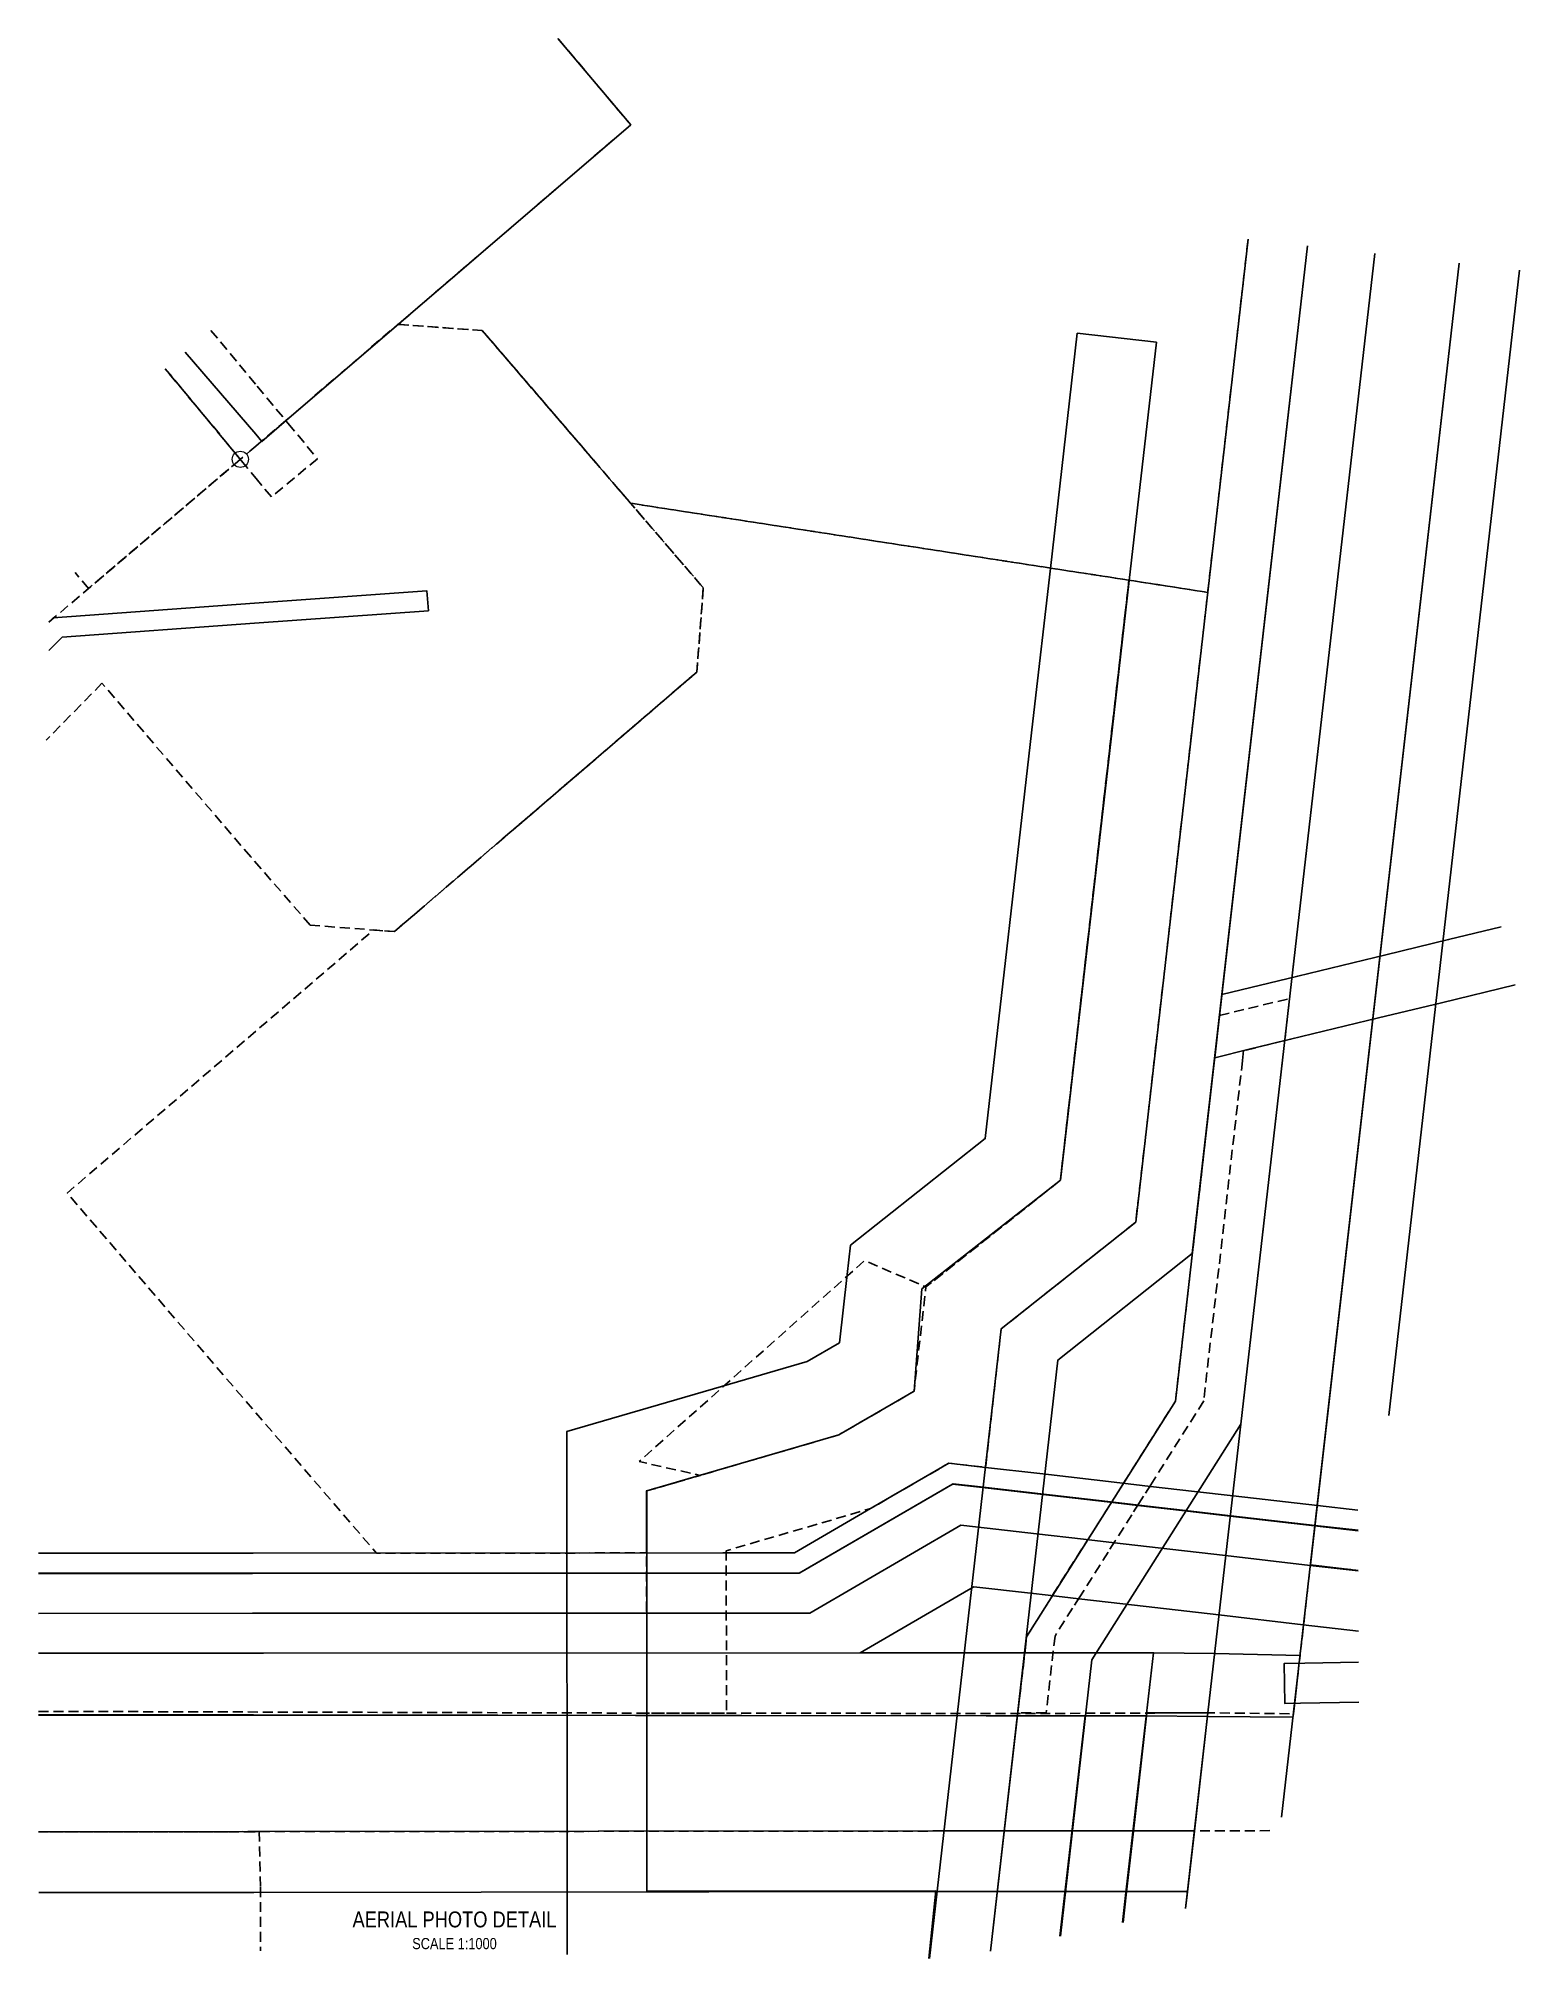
# Model space of a CAD drawing. Extents: x 507940 to 514253, y 6024270 to 6026836.
# Drawn here: x 512395 to 514253, y 6024307 to 6026716 of the extents above; entities that cross this region are included whole.
import ezdxf

# ---------------------------------------------------------------- set-up
doc = ezdxf.new("R2010")
doc.units = 0
doc.header["$LTSCALE"] = 5
doc.linetypes.add('foc-ACCESSROAD', pattern=[3.75, 2.5, -1.25])
doc.linetypes.add('foc-FLOWLINE', pattern=[3.75, 2.5, -1.25])
for name, color, linetype in [('C-AR', 13, 'foc-ACCESSROAD'), ('C-RW', 13, 'Continuous'), ('C-WS', 13, 'foc-ACCESSROAD'), ('DETAIL-T', 7, 'Continuous'), ('F-AR', 190, 'foc-ACCESSROAD'), ('F-EZE', 190, 'foc-FLOWLINE'), ('F-RW', 190, 'Continuous'), ('F-WS', 190, 'foc-ACCESSROAD')]:
    doc.layers.add(name, color=color, linetype=linetype)
doc.layers.add('F-AR-T', color=190, linetype='Continuous', lineweight=9)
doc.styles.add('80CG', font='ARIALN.TTF', dxfattribs={"height": 10})

msp = doc.modelspace()

# ---------------------------------------------------------------- texts
at = {"layer": 'DETAIL-T', "color": 255, "insert": (512916.941, 6024341.921), "char_height": 19.98928, "width": 254.19819, "attachment_point": 5, "style": '80CG'}
msp.add_mtext('AERIAL PHOTO DETAIL\\P{\\H0.7x;SCALE 1:1000}', dxfattribs=at)

# ---------------------------------------------------------------- linework, layer by layer
at = {"layer": 'C-AR', "color": 255, "flags": 128}
msp.add_lwpolyline([(513257.772, 6024818.309), (513257.911, 6024614.59), (513158.018, 6024614.518), (513157.828, 6024893.192), (513399.054, 6024963.622), (513493.21, 6025018.333), (513508.104, 6025149.182), (513676.689, 6025282.98), (513762.72, 6026035.941), (513861.513, 6026020.628), (513771.234, 6025230.486), (513602.669, 6025096.703), (513582.879, 6024922.851), (513536.799, 6024928.128), (513438.725, 6024871.141), (513257.772, 6024818.309)], close=True, dxfattribs=at)
at = {"layer": 'C-RW', "color": 255, "linetype": 'Continuous'}
msp.add_lwpolyline([(513058.306, 6024311.858), (513058.243, 6024385.196), (513058.179, 6024461.339), (513058.049, 6024614.195), (513057.984, 6024690.353), (513057.941, 6024740.326), (513057.898, 6024790.296), (513057.877, 6024815.281), (513057.75, 6024967.645), (513251.683, 6025024.304), (513359.38, 6025055.767), (513399.637, 6025079.169), (513409.389, 6025164.965), (513413.537, 6025201.459), (513582.446, 6025335.38), (513642.282, 6025858.855), (513664.173, 6026050.358), (513697.937, 6026345.758), (513797.238, 6026334.408), (513762.997, 6026035.611), (513741.505, 6025847.53), (513677.003, 6025283.217), (513503.098, 6025146.812), (513493.21, 6025018.333), (513399.054, 6024963.622), (513225.491, 6024912.948), (513158.141, 6024893.429), (513158.182, 6024815.319), (513158.197, 6024790.334), (513158.22, 6024740.364), (513158.242, 6024690.39), (513158.173, 6024614.229), (513158.173, 6024461.437), (513158.179, 6024391.142), (513520.53, 6024391.508), (513511.714, 6024306.55)], dxfattribs=at)
at = {"layer": 'C-WS', "color": 255, "flags": 128}
msp.add_lwpolyline([(513912.137, 6026463.698), (513861.513, 6026020.628), (513137.878, 6026132.409), (512951.827, 6026349.019), (512846.406, 6026356.779), (513137.873, 6026607.259), (513046.636, 6026715.629)], dxfattribs=at)
msp.add_lwpolyline([(513676.689, 6025282.98), (513508.104, 6025149.182), (513431.097, 6025182.22), (513148.467, 6024930.138), (513225.011, 6024912.807), (513157.828, 6024893.192), (513157.881, 6024815.456), (512819.052, 6024815.224), (512431.171, 6025266.932), (512815.655, 6025597.044), (512841.696, 6025595.064), (513220.883, 6025920.619), (513228.924, 6026026.317), (513137.847, 6026132.382), (513762.72, 6026035.941), (513676.689, 6025282.98)], close=True, dxfattribs=at)
at = {"layer": 'F-AR', "color": 255}
msp.add_lwpolyline([(513667.889, 6024692.715), (513658.964, 6024614.845), (513623.222, 6024614.832), (513632.696, 6024692.703), (513634.083, 6024710.25), (513667.04, 6024762.394), (513711.484, 6024832.714), (513741.114, 6024879.593), (513755.929, 6024903.033), (513820.988, 6025005.969), (513842.528, 6025193.179), (513870.22, 6025436.852), (513876.324, 6025489.824), (513964.237, 6025511.107), (513958.233, 6025458.203), (513906.525, 6025445.699), (513905.078, 6025432.971), (513856.461, 6025006.147), (513789.957, 6024900.938), (513780.945, 6024886.689), (513775.145, 6024877.512), (513766.134, 6024863.26), (513745.518, 6024830.645), (513736.511, 6024816.396), (513701.088, 6024760.36), (513692.076, 6024746.108), (513670.005, 6024711.195), (513667.889, 6024692.715)], close=True, dxfattribs=at)
at = {"layer": 'F-AR-T'}
msp.add_circle((512648.42, 6026187.527), 10.137, dxfattribs=at)
at = {"layer": 'F-EZE', "color": 255}
msp.add_lwpolyline([(512611.598, 6026349.368), (512669.608, 6026279.314), (512708.367, 6026232.513), (512745.058, 6026188.205), (512687.279, 6026140.36), (512669.836, 6026161.413), (512651.351, 6026183.746), (512554.21, 6026301.053)], dxfattribs=at)
at = {"layer": 'F-RW', "color": 255, "flags": 128}
for points in [[(513046.636, 6026715.629), (513137.873, 6026607.259), (512853.165, 6026362.721), (512706.282, 6026236.564), (512675.328, 6026209.976), (512667.648, 6026218.912), (512579.087, 6026321.997)], [(513912.137, 6026463.698), (513771.234, 6025230.486), (513602.669, 6025096.703), (513512.725, 6024306.538)], [(513589.184, 6024315.807), (513673.592, 6025057.344), (513842.143, 6025191.116), (513986.573, 6026455.199)], [(513589.184, 6024315.807), (513634.083, 6024710.25), (513820.988, 6025005.969), (513986.573, 6026455.199)], [(514070.934, 6026445.567), (513903.143, 6024977.028), (513716.248, 6024681.325), (513676.795, 6024334.727)], [(513676.795, 6024334.727), (513716.248, 6024681.325)]]:
    msp.add_lwpolyline(points, dxfattribs=at)
at = {"layer": 'F-RW', "color": 255}
for points in [[(513833.717, 6024369.399), (513884.388, 6024812.884), (514070.934, 6026445.567)], [(514176.832, 6026433.476), (513954.07, 6024483.82)], [(514176.901, 6026433.469), (513990.384, 6024800.408), (514050.229, 6024793.511)], [(514088.524, 6024988.111), (514252.564, 6026424.83)], [(512408.456, 6025983.333), (512413.838, 6025988.836), (512666.2, 6026006.938), (512882.448, 6026022.522), (512884.228, 6025997.579), (512666.249, 6025981.889), (512425.107, 6025964.59), (512408.456, 6025947.562)], [(514246.958, 6025528.127), (514154.469, 6025505.729), (514075.625, 6025486.637), (513965.356, 6025459.91), (513913.647, 6025447.407), (513870.22, 6025436.852), (513876.269, 6025489.794), (513879.283, 6025516.176), (513974.361, 6025539.213), (514084.655, 6025565.907), (514163.507, 6025585.002), (514229.325, 6025600.942)], [(512395.195, 6024815.116), (512664.485, 6024815.213), (513253.467, 6024815.425), (513343.28, 6024815.458), (513433.641, 6024868.135), (513536.799, 6024928.128), (513579.092, 6024923.259), (513654.838, 6024914.528), (513751.177, 6024903.43), (513789.794, 6024898.98), (513844.869, 6024892.636), (513893.251, 6024887.061), (513999.178, 6024874.853), (514049.88, 6024869.01)], [(514049.996, 6024843.851), (513996.35, 6024850.03), (513890.423, 6024862.232), (513830.05, 6024869.191), (513774.975, 6024875.542), (513736.36, 6024879.992), (513652.41, 6024889.66), (513576.407, 6024898.419), (513542.189, 6024902.361), (513350.022, 6024790.475), (512664.533, 6024790.225), (512395.242, 6024790.127)], [(512395.243, 6024789.673), (512663.594, 6024789.77), (513349.087, 6024790.02), (513541.255, 6024901.906), (513575.472, 6024897.964), (513651.475, 6024889.205), (513735.425, 6024879.537), (513774.04, 6024875.087), (513829.115, 6024868.735), (513889.489, 6024861.777), (513995.415, 6024849.575), (514049.999, 6024843.288)], [(512395.277, 6024739.702), (512663.695, 6024739.8), (513362.588, 6024740.054), (513552.043, 6024850.359), (513570.105, 6024848.281), (513646.622, 6024839.466), (513705.794, 6024832.652), (513744.397, 6024828.195), (513799.476, 6024821.851), (513883.833, 6024812.126), (513989.758, 6024799.918), (514050.231, 6024792.948)], [(514050.231, 6024792.948), (513989.758, 6024799.918), (513883.833, 6024812.126), (513799.476, 6024821.851), (513744.397, 6024828.195), (513705.794, 6024832.652), (513646.622, 6024839.466), (513570.105, 6024848.281), (513552.043, 6024850.359), (513362.588, 6024740.054), (512663.691, 6024739.8), (512395.277, 6024739.702)], [(514050.58, 6024717.47), (513981.274, 6024725.456), (513875.351, 6024737.66), (513755.018, 6024751.524), (513699.943, 6024757.872), (513661.338, 6024762.322), (513639.338, 6024764.855), (513568.227, 6024773.047), (513561.554, 6024769.16), (513425.775, 6024690.105), (512663.791, 6024689.83), (512395.311, 6024689.732)], [(512395.311, 6024689.732), (512663.787, 6024689.83), (513425.775, 6024690.105), (513553.015, 6024690.15), (513631.514, 6024690.179), (513666.726, 6024690.191), (513716.998, 6024690.212), (513793.666, 6024690.242), (513784.678, 6024614.081), (513767.289, 6024461.67), (513758.58, 6024385.528), (513754.732, 6024351.885)], [(512395.311, 6024689.727), (512677.507, 6024689.835), (513425.775, 6024690.105), (513564.991, 6024690.155), (513647.096, 6024690.185), (513700.248, 6024690.205), (513745.983, 6024690.223), (513793.666, 6024690.242), (513870.265, 6024689.274), (513977.304, 6024686.805), (513976.304, 6024678.022), (513970.599, 6024627.948), (513968.911, 6024613.71), (513968.433, 6024609.529), (513861.248, 6024610.353), (513861.248, 6024610.353), (513784.517, 6024610.942), (513784.517, 6024610.942), (513686.094, 6024610.951), (513583.562, 6024611.058), (512664.961, 6024612.356), (512395.364, 6024612.253)], [(514050.992, 6024628.344), (513977.695, 6024627.007), (513958.182, 6024626.645), (513957.27, 6024676.579), (513983.397, 6024677.055), (514050.761, 6024678.287)], [(513676.251, 6024334.607), (513682.074, 6024385.431), (513690.801, 6024461.591), (513707.914, 6024610.928), (513676.673, 6024610.961), (513642.022, 6024610.997), (513586.431, 6024611.055), (512701.081, 6024611.983), (512395.364, 6024612.111)], [(513755.374, 6024352.027), (513759.294, 6024386.467), (513767.957, 6024462.568), (513785.296, 6024614.893), (513861.77, 6024614.923), (513844.371, 6024462.647), (513835.7, 6024386.525), (513833.74, 6024369.404)], [(512395.465, 6024465.539), (512665.052, 6024465.804), (513529.116, 6024466.657), (513606.038, 6024466.737), (513691.621, 6024466.823), (513768.11, 6024466.902), (513844.738, 6024466.979), (513836.063, 6024390.818), (513759.4, 6024390.76), (513682.895, 6024390.663), (513597.234, 6024390.576), (513520.887, 6024390.516), (512665.201, 6024389.651), (512395.517, 6024389.383)]]:
    msp.add_lwpolyline(points, dxfattribs=at)
at = {"layer": 'F-WS', "color": 255}
for points in [[(512408.456, 6025983.323), (512451.515, 6026019.967), (512641.966, 6026182.034), (512660.377, 6026197.702), (512668.028, 6026204.213), (512698.982, 6026230.801), (512845.865, 6026356.958), (512951.827, 6026349.019), (513228.924, 6026026.317), (513220.883, 6025920.619), (512841.696, 6025595.064), (512735.991, 6025603.1), (512661.362, 6025688.958), (512474.91, 6025906.623), (512404.944, 6025835.217)], [(512554.328, 6026301.152), (512648.42, 6026187.527), (512457.969, 6026025.459), (512441.425, 6026045.437)], [(513939.331, 6024467.049), (513844.946, 6024466.956), (513768.317, 6024466.879), (513691.829, 6024466.8), (513606.245, 6024466.714), (513529.323, 6024466.634), (512665.262, 6024465.781), (512395.465, 6024465.516)], [(512395.465, 6024465.539), (512671.901, 6024465.811), (512673.66, 6024396.283), (512673.703, 6024316.361)]]:
    msp.add_lwpolyline(points, dxfattribs=at)
at = {"layer": 'F-WS', "color": 255, "flags": 128}
msp.add_lwpolyline([(512395.361, 6024616.704), (513158.018, 6024614.518), (513257.911, 6024614.59), (513601.361, 6024614.01), (513650.805, 6024614.029), (513650.805, 6024614.029), (513650.805, 6024614.029), (513857.619, 6024614.921), (513968.911, 6024613.71), (513970.599, 6024627.948), (513976.304, 6024678.022), (513978.305, 6024695.588), (513982.302, 6024730.664), (513990.244, 6024800.424), (513990.244, 6024800.424), (514050.229, 6024793.513)], dxfattribs=at)

msp.set_redraw_order([(e.dxf.handle, doc.entitydb.next_handle()) for e in msp.query("TEXT MTEXT ATTDEF DIMENSION ARC_DIMENSION")])  # texts and dimensions are drawn at this point

doc.saveas('drawing.dxf')
